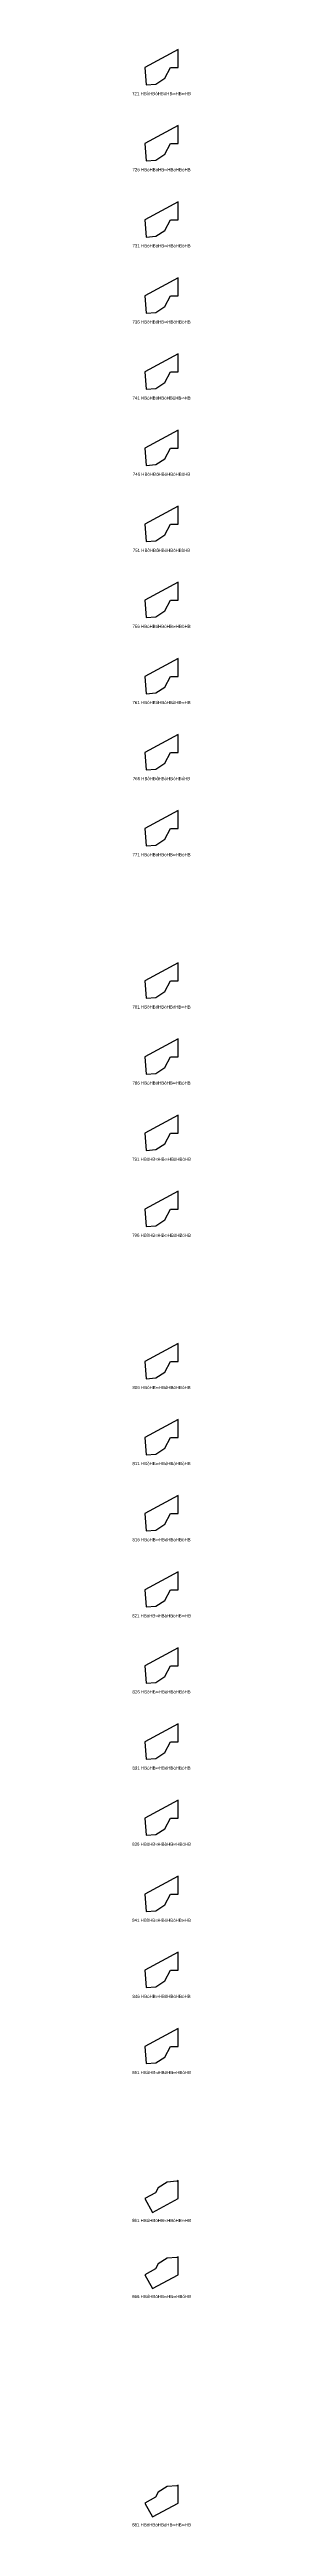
# Model space of a CAD drawing. Header units: millimetres. Extents: x 122552 to 1654769, y -10280102 to 62068.
# Drawn here: x 1396629 to 1417033, y -7707193 to -6839938 of the extents above; entities that cross this region are included whole.
import ezdxf
from ezdxf.enums import TextEntityAlignment as Align

# ---------------------------------------------------------------- set-up
doc = ezdxf.new("R2010")
doc.units = ezdxf.units.MM
doc.styles.add('Arial', font='arial_0.ttf')

msp = doc.modelspace()

# ---------------------------------------------------------------- linework, layer by layer
for points in [[(1409996, -6846226), (1412632, -6846226), (1412632, -6839938), (1401045, -6846226), (1401525, -6852284), (1404813, -6852024), (1407959, -6849979)], [(1409996, -6872875), (1412632, -6872875), (1412632, -6866586), (1401045, -6872875), (1401525, -6878933), (1404813, -6878672), (1407959, -6876627)], [(1409996, -6899523), (1412632, -6899523), (1412632, -6893235), (1401045, -6899523), (1401525, -6905582), (1404813, -6905321), (1407959, -6903276)], [(1409996, -6926172), (1412632, -6926172), (1412632, -6919884), (1401045, -6926172), (1401525, -6932230), (1404813, -6931970), (1407959, -6929925)], [(1409996, -6952821), (1412632, -6952821), (1412632, -6946532), (1401045, -6952821), (1401525, -6958879), (1404813, -6958618), (1407959, -6956573)], [(1409996, -6979469), (1412632, -6979469), (1412632, -6973181), (1401045, -6979469), (1401525, -6985528), (1404813, -6985267), (1407959, -6983222)], [(1409996, -7006118), (1412632, -7006118), (1412632, -6999830), (1401045, -7006118), (1401525, -7012176), (1404813, -7011916), (1407959, -7009871)], [(1409996, -7032767), (1412632, -7032767), (1412632, -7026478), (1401045, -7032767), (1401525, -7038825), (1404813, -7038564), (1407959, -7036519)], [(1409996, -7059415), (1412632, -7059415), (1412632, -7053127), (1401045, -7059415), (1401525, -7065474), (1404813, -7065213), (1407959, -7063168)], [(1409996, -7086064), (1412632, -7086064), (1412632, -7079776), (1401045, -7086064), (1401525, -7092122), (1404813, -7091862), (1407959, -7089817)], [(1409996, -7112713), (1412632, -7112713), (1412632, -7106424), (1401045, -7112713), (1401525, -7118771), (1404813, -7118510), (1407959, -7116465)], [(1409996, -7166010), (1412632, -7166010), (1412632, -7159722), (1401045, -7166010), (1401525, -7172068), (1404813, -7171808), (1407959, -7169763)], [(1409996, -7192659), (1412632, -7192659), (1412632, -7186370), (1401045, -7192659), (1401525, -7198717), (1404813, -7198456), (1407959, -7196411)], [(1409996, -7219307), (1412632, -7219307), (1412632, -7213019), (1401045, -7219307), (1401525, -7225366), (1404813, -7225105), (1407959, -7223060)], [(1409996, -7245956), (1412632, -7245956), (1412632, -7239668), (1401045, -7245956), (1401525, -7252014), (1404813, -7251754), (1407959, -7249709)], [(1409996, -7299253), (1412632, -7299253), (1412632, -7292965), (1401045, -7299253), (1401525, -7305312), (1404813, -7305051), (1407959, -7303006)], [(1409996, -7325902), (1412632, -7325902), (1412632, -7319614), (1401045, -7325902), (1401525, -7331960), (1404813, -7331700), (1407959, -7329655)], [(1409996, -7352551), (1412632, -7352551), (1412632, -7346262), (1401045, -7352551), (1401525, -7358609), (1404813, -7358348), (1407959, -7356303)], [(1409996, -7379199), (1412632, -7379199), (1412632, -7372911), (1401045, -7379199), (1401525, -7385258), (1404813, -7384997), (1407959, -7382952)], [(1409996, -7405848), (1412632, -7405848), (1412632, -7399560), (1401045, -7405848), (1401525, -7411906), (1404813, -7411646), (1407959, -7409601)], [(1409996, -7432497), (1412632, -7432497), (1412632, -7426208), (1401045, -7432497), (1401525, -7438555), (1404813, -7438294), (1407959, -7436249)], [(1409996, -7459145), (1412632, -7459145), (1412632, -7452857), (1401045, -7459145), (1401525, -7465204), (1404813, -7464943), (1407959, -7462898)], [(1409996, -7485794), (1412632, -7485794), (1412632, -7479506), (1401045, -7485794), (1401525, -7491852), (1404813, -7491592), (1407959, -7489547)], [(1409996, -7512443), (1412632, -7512443), (1412632, -7506154), (1401045, -7512443), (1401525, -7518501), (1404813, -7518240), (1407959, -7516195)], [(1409996, -7539091), (1412632, -7539091), (1412632, -7532803), (1401045, -7539091), (1401525, -7545150), (1404813, -7544889), (1407959, -7542844)], [(1403681, -7597246), (1412632, -7592389), (1412632, -7586100), (1412154, -7586360), (1412151, -7586330), (1408864, -7586591), (1405717, -7588636), (1404781, -7590361), (1401045, -7592389)], [(1403681, -7623895), (1412632, -7619037), (1412632, -7612749), (1412154, -7613009), (1412151, -7612979), (1408864, -7613240), (1405717, -7615285), (1404781, -7617010), (1401045, -7619037)], [(1403681, -7703841), (1412632, -7698983), (1412632, -7692695), (1412154, -7692955), (1412151, -7692925), (1408864, -7693186), (1405717, -7695231), (1404781, -7696956), (1401045, -7698983)]]:
    msp.add_lwpolyline(points, close=True)

# ---------------------------------------------------------------- texts
at = {"style": 'Arial'}
for s, p in [('721 HBòHBòHBöHB∞HB∞HB', (1406838, -6855371)), ('726 HBòHBóHB∞HBöHBóHB', (1406838, -6882020)), ('731 HBòHBóHB∞HBòHBòHB', (1406838, -6908668)), ('736 HBòHBóHB∞HBóHBöHB', (1406838, -6935317)), ('741 HBòHBóHBóHBöHB∞HB', (1406838, -6961966)), ('746 HBòHBóHBóHBòHBóHB', (1406838, -6988614)), ('751 HBòHBóHBóHBóHBòHB', (1406838, -7015263)), ('756 HBòHBóHBóHB∞HBöHB', (1406838, -7041912)), ('761 HBòHBóHBòHBòHB∞HB', (1406838, -7068560)), ('766 HBòHBóHBòHBóHBóHB', (1406838, -7095209)), ('771 HBòHBóHBòHB∞HBòHB', (1406838, -7121858)), ('781 HBòHBóHBöHBóHB∞HB', (1406838, -7175155)), ('786 HBòHBóHBöHB∞HBóHB', (1406838, -7201804)), ('791 HBòHB∞HB∞HBöHBòHB', (1406838, -7228452)), ('796 HBòHB∞HB∞HBòHBöHB', (1406838, -7255101)), ('806 HBòHB∞HBóHBöHBóHB', (1406838, -7308398)), ('811 HBòHB∞HBóHBòHBòHB', (1406838, -7335047)), ('816 HBòHB∞HBóHBóHBöHB', (1406838, -7361696)), ('821 HBòHB∞HBòHBöHB∞HB', (1406838, -7388344)), ('826 HBòHB∞HBòHBòHBóHB', (1406838, -7414993)), ('831 HBòHB∞HBòHBóHBòHB', (1406838, -7441642)), ('836 HBòHB∞HBòHB∞HBöHB', (1406838, -7468290)), ('841 HBòHB∞HBöHBòHB∞HB', (1406838, -7494939)), ('846 HBòHB∞HBöHBóHBóHB', (1406838, -7521588)), ('851 HBòHB∞HBöHB∞HBòHB', (1406838, -7548236)), ('861 HBóHBöHB∞HBóHB∞HB', (1406838, -7600033)), ('866 HBóHBöHB∞HB∞HBóHB', (1406838, -7626682)), ('881 HBóHBöHBóHB∞HB∞HB', (1406838, -7706628))]:
    msp.add_text(s, height=1100, dxfattribs=at).set_placement(p, align=Align.MIDDLE_CENTER)

doc.saveas('drawing.dxf')
